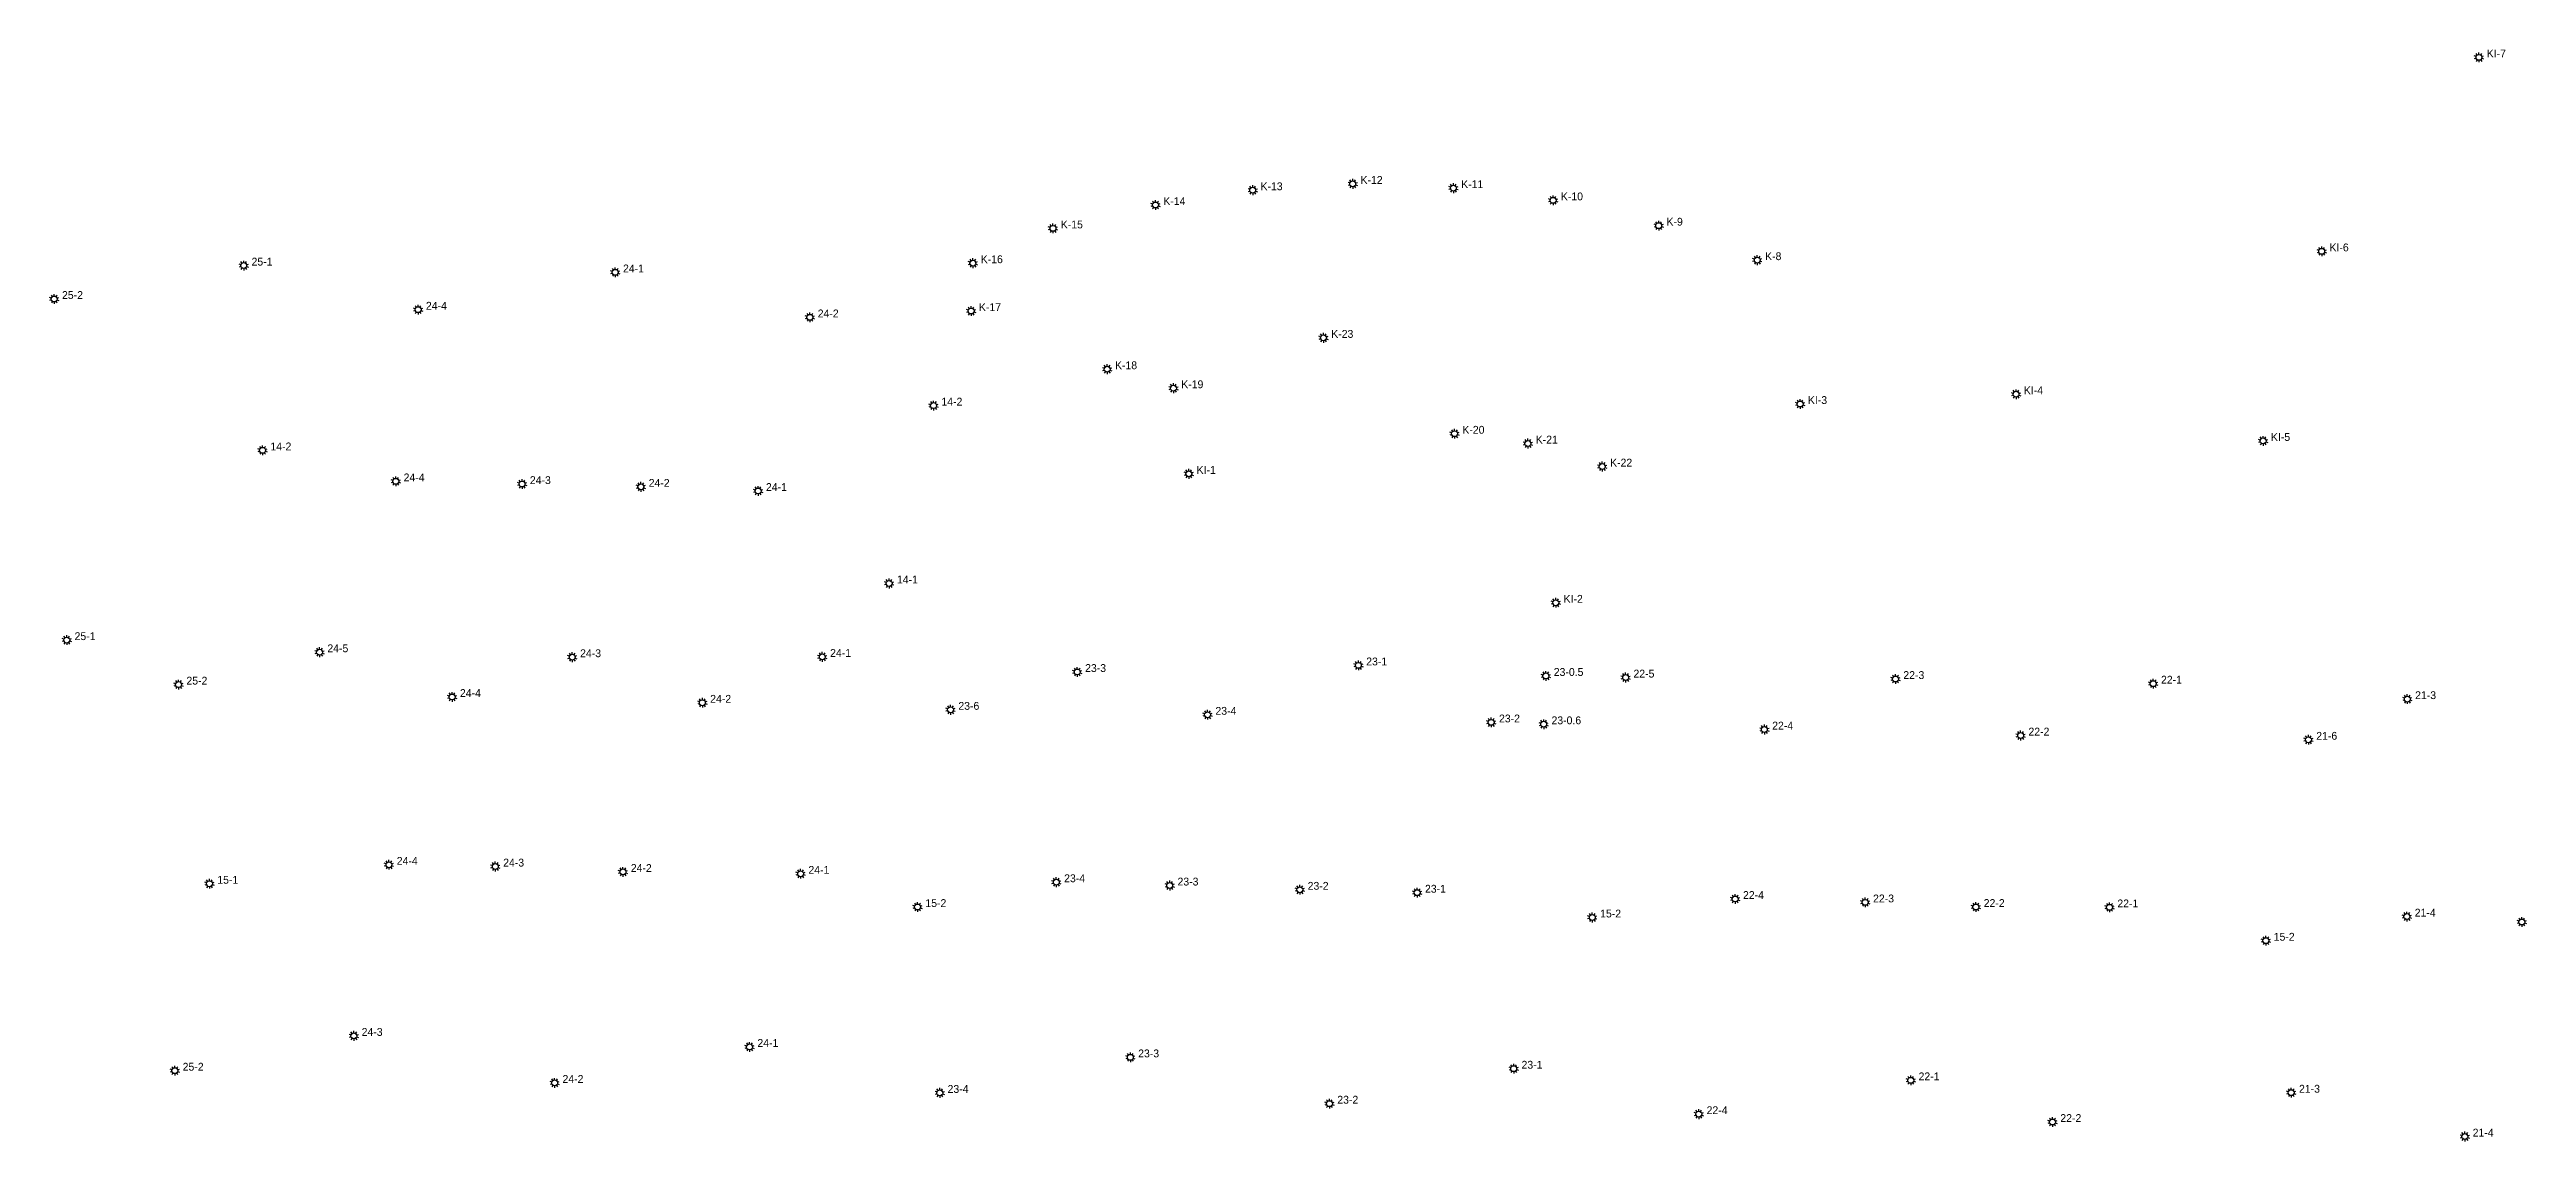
# Model space of a CAD drawing. Header units: inches. Extents: x 486468 to 494393, y 5455952 to 5461583.
# Drawn here: x 488163 to 488796, y 5457662 to 5457941 of the extents above; entities that cross this region are included whole.
import ezdxf

# ---------------------------------------------------------------- set-up
doc = ezdxf.new("R2010")
doc.units = ezdxf.units.IN
doc.header["$MEASUREMENT"] = 0
doc.layers.add('StreetLightingPoles', color=10, linetype='Continuous')

msp = doc.modelspace()

# ---------------------------------------------------------------- texts
at = {"layer": 'StreetLightingPoles'}
for s, p in [('KI-7', (488786.153, 5457938.885)), ('K-13', (488472.764, 5457904.951)), ('K-12', (488498.32, 5457906.569)), ('K-11', (488524.055, 5457905.491)), ('K-14', (488447.929, 5457901.175)), ('K-10', (488549.531, 5457902.374)), ('K-15', (488421.726, 5457895.203)), ('K-9', (488576.526, 5457895.901)), ('25-1', (488214.908, 5457885.702)), ('24-1', (488309.848, 5457883.967)), ('K-16', (488401.264, 5457886.315)), ('K-8', (488601.721, 5457887.091)), ('KI-6', (488745.967, 5457889.344)), ('25-2', (488166.472, 5457877.172)), ('24-4', (488259.47, 5457874.429)), ('24-2', (488359.602, 5457872.474)), ('K-17', (488400.81, 5457874.086)), ('K-23', (488490.842, 5457867.243)), ('K-18', (488435.579, 5457859.232)), ('K-19', (488452.509, 5457854.376)), ('KI-4', (488667.85, 5457852.832)), ('14-2', (488391.216, 5457849.934)), ('KI-3', (488612.659, 5457850.349)), ('K-20', (488524.358, 5457842.747)), ('K-21', (488543.091, 5457840.241)), ('KI-5', (488730.996, 5457840.91)), ('14-2', (488219.733, 5457838.499)), ('K-22', (488562.102, 5457834.36)), ('24-4', (488253.775, 5457830.584)), ('24-3', (488286.039, 5457829.889)), ('24-2', (488316.41, 5457829.185)), ('24-1', (488346.376, 5457828.129)), ('KI-1', (488456.44, 5457832.498)), ('14-1', (488379.85, 5457804.5)), ('KI-2', (488550.23, 5457799.569)), ('25-1', (488169.685, 5457790.033)), ('24-5', (488234.289, 5457786.932)), ('24-3', (488298.875, 5457785.664)), ('24-1', (488362.772, 5457785.74)), ('23-1', (488499.778, 5457783.567)), ('25-2', (488198.261, 5457778.661)), ('23-3', (488427.936, 5457781.889)), ('23-0.5', (488547.708, 5457780.875)), ('22-5', (488568.078, 5457780.46)), ('22-3', (488637.045, 5457780.091)), ('22-1', (488702.902, 5457778.907)), ('24-4', (488268.17, 5457775.505)), ('24-2', (488332.121, 5457774.025)), ('23-6', (488395.547, 5457772.226)), ('23-4', (488461.24, 5457770.954)), ('21-3', (488767.85, 5457774.956)), ('23-2', (488533.717, 5457769.007)), ('23-0.6', (488547.129, 5457768.532)), ('22-4', (488603.529, 5457767.181)), ('22-2', (488669.026, 5457765.649)), ('21-6', (488742.579, 5457764.565)), ('24-4', (488252.025, 5457732.634)), ('24-3', (488279.209, 5457732.178)), ('15-1', (488206.157, 5457727.787)), ('24-2', (488311.833, 5457730.807)), ('24-1', (488357.231, 5457730.337)), ('23-4', (488422.577, 5457728.181)), ('23-3', (488451.555, 5457727.338)), ('23-2', (488484.816, 5457726.251)), ('23-1', (488514.798, 5457725.505)), ('15-2', (488387.112, 5457721.841)), ('15-2', (488559.561, 5457719.177)), ('22-4', (488596.075, 5457723.901)), ('22-3', (488629.313, 5457723.026)), ('22-2', (488657.588, 5457721.853)), ('22-1', (488691.747, 5457721.757)), ('21-4', (488767.74, 5457719.396)), ('15-2', (488731.699, 5457713.238)), ('24-3', (488243.049, 5457688.924)), ('24-1', (488344.188, 5457686.1)), ('23-3', (488441.498, 5457683.442)), ('25-2', (488197.302, 5457680.038)), ('24-2', (488294.374, 5457676.909)), ('23-1', (488539.47, 5457680.544)), ('22-1', (488640.938, 5457677.575)), ('23-4', (488392.787, 5457674.358)), ('23-2', (488492.388, 5457671.611)), ('22-4', (488586.771, 5457668.93)), ('21-3', (488738.169, 5457674.409)), ('22-2', (488677.169, 5457666.924)), ('21-4', (488782.551, 5457663.206))]:
    msp.add_text(s, height=2, dxfattribs=at).set_placement(p)

# ---------------------------------------------------------------- blocks, each defined once
blk = doc.blocks.new('Light')
at = {"color": 255}
for p, q in [((-0.71, 0.23), (-1.19, 0.39)), ((-0.44, 0.61), (-0.73, 1.01)), ((0, 0.75), (0, 1.25)), ((0.44, 0.61), (0.73, 1.01)), ((0.71, 0.23), (1.19, 0.39)), ((-0.71, -0.23), (-1.19, -0.39)), ((-0.44, -0.61), (-0.73, -1.01)), ((0, -0.75), (0, -1.25)), ((0.44, -0.61), (0.73, -1.01)), ((0.71, -0.23), (1.19, -0.39))]:
    blk.add_line(p, q, dxfattribs=at)
blk.add_circle((0, 0), 0.75, dxfattribs=at)

# ---------------------------------------------------------------- block references
at = {"layer": 'StreetLightingPoles'}
for p in [(488784.153, 5457938.885), (488470.764, 5457904.951), (488496.32, 5457906.569), (488522.055, 5457905.491), (488445.929, 5457901.175), (488547.531, 5457902.374), (488419.726, 5457895.203), (488574.526, 5457895.901), (488212.908, 5457885.702), (488399.264, 5457886.315), (488599.721, 5457887.091), (488743.967, 5457889.344), (488307.848, 5457883.967), (488164.472, 5457877.172), (488257.47, 5457874.429), (488357.602, 5457872.474), (488398.81, 5457874.086), (488488.842, 5457867.243), (488433.579, 5457859.232), (488450.509, 5457854.376), (488665.85, 5457852.832), (488389.216, 5457849.934), (488610.659, 5457850.349), (488522.358, 5457842.747), (488541.091, 5457840.241), (488728.996, 5457840.91), (488217.733, 5457838.499), (488560.102, 5457834.36), (488251.775, 5457830.584), (488284.039, 5457829.889), (488314.41, 5457829.185), (488344.376, 5457828.129), (488454.44, 5457832.498), (488377.85, 5457804.5), (488548.23, 5457799.569), (488167.685, 5457790.033), (488232.289, 5457786.932), (488296.875, 5457785.664), (488360.772, 5457785.74), (488497.778, 5457783.567), (488196.261, 5457778.661), (488425.936, 5457781.889), (488545.708, 5457780.875), (488566.078, 5457780.46), (488635.045, 5457780.091), (488700.902, 5457778.907), (488266.17, 5457775.505), (488330.121, 5457774.025), (488393.547, 5457772.226), (488459.24, 5457770.954), (488765.85, 5457774.956), (488531.717, 5457769.007), (488545.129, 5457768.532), (488601.529, 5457767.181), (488667.026, 5457765.649), (488740.579, 5457764.565), (488250.025, 5457732.634), (488204.157, 5457727.787), (488277.209, 5457732.178), (488309.833, 5457730.807), (488355.231, 5457730.337), (488420.577, 5457728.181), (488449.555, 5457727.338), (488482.816, 5457726.251), (488385.112, 5457721.841), (488512.798, 5457725.505), (488594.075, 5457723.901), (488627.313, 5457723.026), (488655.588, 5457721.853), (488689.747, 5457721.757), (488557.561, 5457719.177), (488765.74, 5457719.396), (488795.107, 5457718.015), (488729.699, 5457713.238), (488241.049, 5457688.924), (488342.188, 5457686.1), (488439.498, 5457683.442), (488195.302, 5457680.038), (488292.374, 5457676.909), (488537.47, 5457680.544), (488638.938, 5457677.575), (488390.787, 5457674.358), (488490.388, 5457671.611), (488736.169, 5457674.409), (488584.771, 5457668.93), (488675.169, 5457666.924), (488780.551, 5457663.206)]:
    msp.add_blockref('Light', p, dxfattribs=at)

msp.set_redraw_order([(e.dxf.handle, doc.entitydb.next_handle()) for e in msp.query("TEXT MTEXT ATTDEF DIMENSION ARC_DIMENSION")])  # texts and dimensions are drawn at this point

doc.saveas('drawing.dxf')
